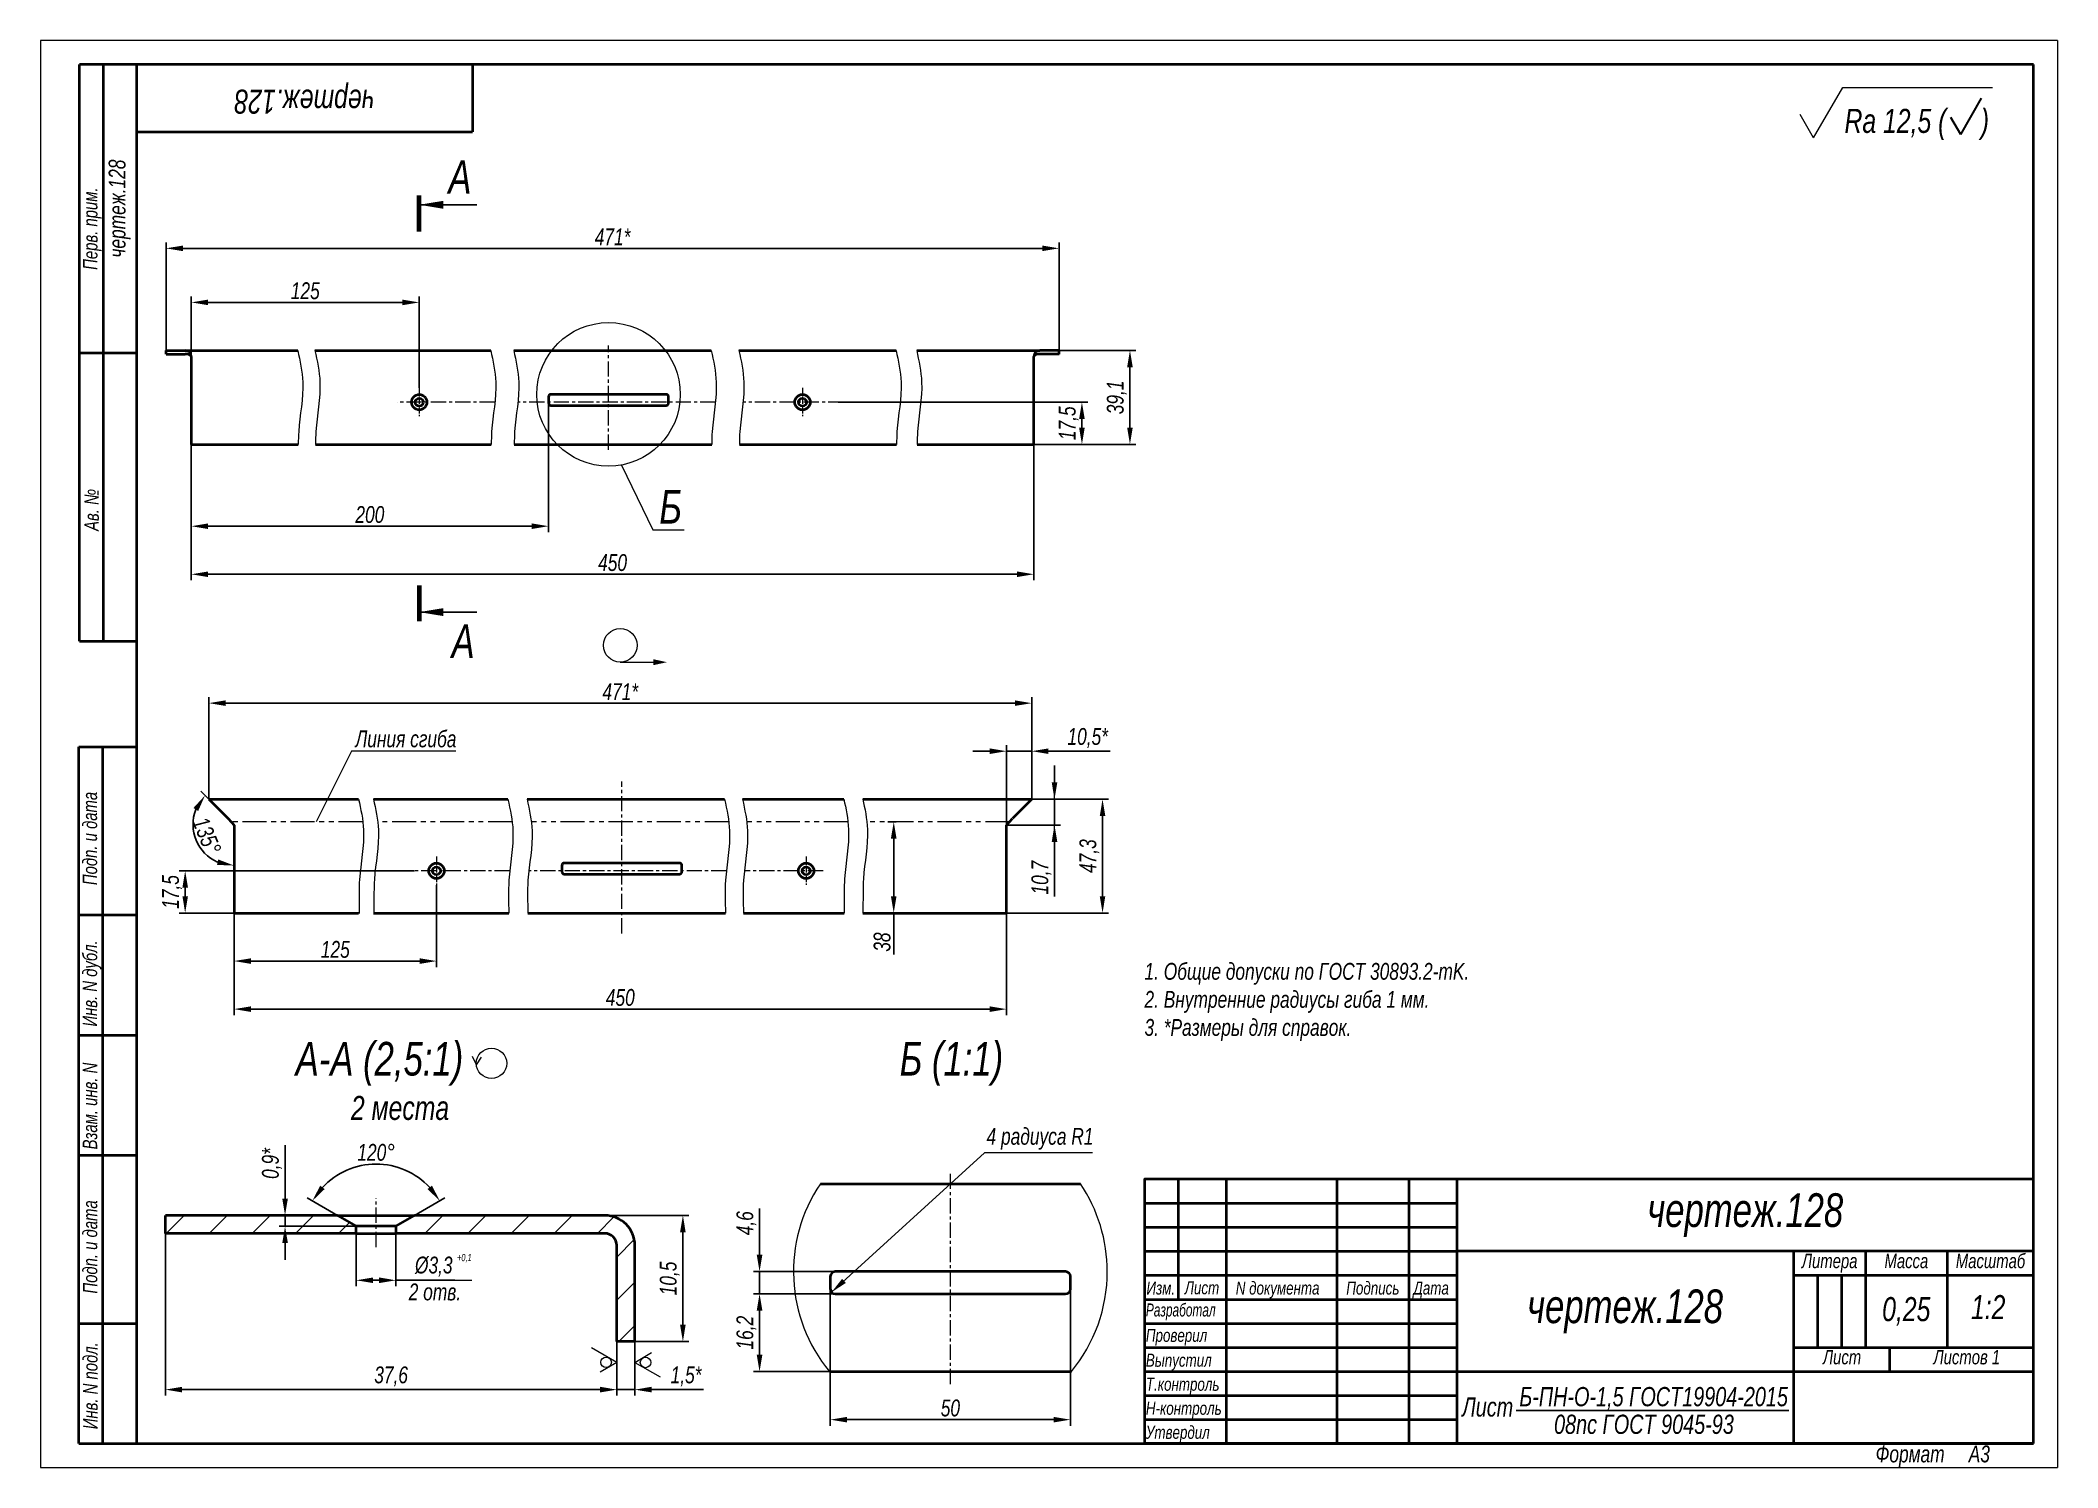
# Model space of a CAD drawing. Header units: millimetres. Extents: x 8428 to 17165, y -24193 to -22478.
# Drawn here: x 8427.6 to 8847.6, y -22774.9 to -22477.9 of the extents above; entities outside this region: 1.
import ezdxf

# ---------------------------------------------------------------- set-up
doc = ezdxf.new("R2010")
doc.units = ezdxf.units.MM
doc.linetypes.add('LT_04', pattern=[20, 10, -2, 2, -2, 2, -2])
doc.linetypes.add('LT_08', pattern=[10.16, 6.35, -1.27, 1.27, -1.27])
for name, color, linetype, lineweight in [('Layer_01', 3, 'Continuous', 13), ('Layer_02', 5, 'LT_04', 13), ('Layer_05', 7, 'Continuous', 40), ('Layer_08', 1, 'Continuous', 15), ('Layer_09', 6, 'Continuous', 15), ('Layer_13', 1, 'Continuous', 13), ('Layer_15', 7, 'Continuous', 40), ('Layer_18', 7, 'Continuous', 18), ('Layer_20', 8, 'Continuous', 20)]:
    doc.layers.add(name, color=color, linetype=linetype, lineweight=lineweight)
doc.styles.add('Style_01', font='ARIALNI.TTF', dxfattribs={"width": 0.9, "height": 3.5})
doc.dimstyles.new('DimStyle_05', dxfattribs={"dimtxt": 3.5, "dimasz": 3.5, "dimexe": 1.25, "dimexo": 0, "dimtad": 1, "dimlfac": 2, "dimtxsty": 'Style_01', "dimcen": 0, "dimazin": 3, "dimtfac": 1, "dimtmove": 0, "dimatfit": 3})

msp = doc.modelspace()

# ---------------------------------------------------------------- texts
at = {"layer": 'Layer_01', "style": 'Style_01', "width": 0.9}
for s, height, p in [('Rа 12,5 (     )', 5, (8803.1934, -22497.146)), ('А', 7, (8512.5061, -22509.824)), ('А', 7, (8513.1674, -22606.4322)), ('1:2', 5, (8829.5204, -22743.9928))]:
    msp.add_text(s, height=height, dxfattribs=at).set_placement(p)
at = {"layer": 'Layer_01', "attachment_point": 5, "style": 'Style_01'}
for insert, char_height, width, rotation in [((8482.5641, -22489.8924), 5, 70, 180), ((8444.0641, -22512.8924), 3.5, 60, 90)]:
    msp.add_mtext('чертеж.128', dxfattribs=dict(at, insert=insert, char_height=char_height, width=width, rotation=rotation))
at = {"layer": 'Layer_01', "attachment_point": 1, "style": 'Style_01'}
for s, insert, char_height in [('Б', (8556.4357, -22571.448), 7), ('А-А (2,5:1)', (8480.7271, -22686.301), 7), ('Б (1:1)', (8606.4844, -22686.301), 7), ('2 места', (8492.235, -22697.5353), 5)]:
    msp.add_mtext(s, dxfattribs=dict(at, insert=insert, char_height=char_height))
at = {"layer": 'Layer_01', "style": 'Style_01'}
for s, insert, char_height, width, attachment_point in [('Линия сгиба', (8514.1902, -22625.045), 3.5, 97.569112, 9), ('чертеж.128', (8782.5241, -22722.3607), 7, 120.079998, 5), ('чертеж.128', (8757.5074, -22742.3741), 7, 70.046667, 5), ('0,25', (8816.0464, -22742.3741), 5, 17.011333, 5)]:
    msp.add_mtext(s, dxfattribs=dict(at, insert=insert, char_height=char_height, width=width, attachment_point=attachment_point))
at = {"layer": 'Layer_01', "insert": (8657.4408, -22686.095), "char_height": 3.5, "attachment_point": 7, "style": 'Style_01'}
msp.add_mtext_dynamic_manual_height_columns('1. Общие допуски по ГОСТ 30893.2-mK.\\P2. Внутренние радиусы гиба 1 мм.\\P3. *Размеры для справок.', width=195.138224, gutter_width=17.5, heights=[-16.3174], dxfattribs=at)
at = {"layer": 'Layer_01', "linetype": 'Continuous', "char_height": 4, "width": 70.046667, "attachment_point": 5, "style": 'Style_01'}
for s, insert in [('Б-ПН-О-1,5 ГОСТ19904-2015', (8763.451, -22760.4928)), ('Лист', (8728.8994, -22762.2928)), ('08пс ГОСТ 9045-93', (8761.43, -22765.901))]:
    msp.add_mtext(s, dxfattribs=dict(at, insert=insert))
at = {"layer": 'Layer_08', "ltscale": 0.5, "char_height": 3.5, "attachment_point": 5, "style": 'Style_01'}
for s, insert in [('4 радиуса R1', (8635.6929, -22706.48)), ('2 отв.', (8509.7178, -22738.3491))]:
    msp.add_mtext(s, dxfattribs=dict(at, insert=insert))
at = {"layer": 'Layer_13', "style": 'Style_01', "width": 0.9}
msp.add_text('+0,1', height=1.5, dxfattribs=at).set_placement((8514.3158, -22731.9249))

# ---------------------------------------------------------------- blocks, each defined once
blk = doc.blocks.new('Block_146')
at = {"layer": 'Layer_05', "linetype": 'Continuous', "lineweight": 15}
for p, q in [((0, 297.18), (0, 0.18)), ((420, 297.18), (0, 297.18)), ((420, 297.18), (420, 0.18)), ((0, 0.18), (420, 0.18))]:
    blk.add_line(p, q, dxfattribs=at)
at = {"layer": 'Layer_05', "linetype": 'Continuous'}
for p, q in [((415, 292.18), (8.12, 292.18)), ((8.12, 172.18), (8.12, 292.18)), ((13.12, 172.18), (13.12, 292.18)), ((20, 292.18), (20, 5.18)), ((90, 292.18), (90, 278.18)), ((415, 5.18), (415, 292.18)), ((20, 278.18), (90, 278.18)), ((8.12, 232.18), (20, 232.18)), ((8.12, 172.18), (20, 172.18)), ((8, 5.18), (8, 150.18)), ((8, 150.18), (20, 150.18)), ((13, 5.18), (13, 150.18)), ((8, 115.18), (20, 115.18)), ((8, 90.18), (20, 90.18)), ((8, 65.18), (20, 65.18)), ((229.88, 55.22), (294.92, 55.22)), ((229.88, 50.21), (294.92, 50.21)), ((229.88, 45.21), (294.92, 45.21)), ((369.97, 40.21), (369.97, 25.2)), ((374.97, 40.21), (374.97, 25.2)), ((8, 30.18), (20, 30.18)), ((229.88, 30.2), (294.92, 30.2)), ((229.88, 25.2), (294.92, 25.2)), ((229.88, 20.19), (294.92, 20.19)), ((229.88, 15.19), (294.92, 15.19)), ((229.88, 10.19), (294.92, 10.19)), ((8, 5.18), (20, 5.18)), ((20, 5.18), (415, 5.18)), ((415, 5.18), (230, 5.18))]:
    blk.add_line(p, q, dxfattribs=at)
for points in [[(415, 60.22), (229.88, 60.22), (229.88, 5.18)], [(236.88, 60.22), (236.88, 35.2)], [(246.89, 60.22), (246.89, 5.18)], [(269.9, 60.22), (269.9, 5.18)], [(284.91, 60.22), (284.91, 5.18)], [(294.92, 60.22), (294.92, 5.18)], [(415, 45.21), (294.92, 45.21)], [(415, 45.21), (294.92, 45.21)], [(364.97, 45.21), (364.97, 5.18)], [(379.98, 45.21), (379.98, 25.2)], [(396.99, 45.21), (396.99, 25.2)], [(396.99, 45.21), (396.99, 25.2)], [(229.88, 40.21), (294.92, 40.21)], [(364.97, 40.21), (415, 40.21)], [(229.88, 35.2), (294.92, 35.2)], [(364.97, 25.2), (415, 25.2)], [(384.98, 25.2), (384.98, 20.19)], [(294.92, 20.19), (415, 20.19)]]:
    blk.add_lwpolyline(points, dxfattribs=at)
at = {"layer": 'Layer_05', "linetype": 'Continuous', "style": 'Style_01', "width": 0.9}
for s, p in [('Перв. прим.', (11.89, 249.43)), ('Ав. №', (12.16, 195.1)), ('Подп. и дата', (11.81, 121.4)), ('Инв. N дубл.', (11.82, 91.97)), ('Взам. инв. N', (11.83, 66.4)), ('Подп. и дата', (11.85, 36.4)), ('Инв. N подл.', (11.9, 8.18))]:
    blk.add_text(s, height=3, rotation=90, dxfattribs=at).set_placement(p)
at = {"layer": 'Layer_05', "linetype": 'Continuous', "style": 'Style_01'}
for s, height, width, p in [('Литера', 3, 0.9, (366.74, 41.69)), ('Масса', 3, 0.9, (383.95, 41.69)), ('Масштаб', 3, 0.9, (398.8, 41.69)), ('Изм.', 2.7, 0.9, (230.29, 36.2)), ('Лист', 2.7, 0.9, (238.27, 36.25)), ('N документа', 2.7, 0.9, (248.89, 36.2)), ('Подпись', 2.7, 0.9, (271.9, 36.2)), ('Дата', 2.7, 0.9, (285.88, 36.2)), ('Разработал', 2.7, 0.8, (230.17, 31.64)), ('Проверил', 2.7, 0.9, (230.17, 26.36)), ('Выпустил', 2.7, 0.9, (230.17, 21.19)), ('Лист ', 3, 0.9, (371.13, 21.68)), ('Листов 1', 3, 0.9, (394.15, 21.68)), ('Т.контроль', 2.7, 0.9, (230.17, 16.19)), ('Н-контроль', 2.7, 0.9, (230.17, 11.19)), ('Утвердил', 2.7, 0.9, (230.17, 6.18))]:
    blk.add_text(s, height=height, dxfattribs=dict(at, width=width)).set_placement(p)
at = {"layer": 'Layer_05', "linetype": 'Continuous', "insert": (382.1, 4.78), "char_height": 3.5, "width": 32.9515, "attachment_point": 1, "style": 'Style_01'}
blk.add_mtext('Формат     А3', dxfattribs=at)
blk = doc.blocks.new('*D896')
at = {"layer": 'Defpoints', "color": 0, "ltscale": 0.5, "transparency": 16777216}
for p in [(8540.4, -22722.41), (8561.34, -22722.41), (8551.34, -22748.66)]:
    blk.add_point(p, dxfattribs=at)
at = {"layer": 'Layer_08', "color": 0, "lineweight": -2, "ltscale": 0.5, "transparency": 16777216}
for p, q in [((8540.4, -22722.41), (8562.59, -22722.41)), ((8561.34, -22745.16), (8561.34, -22725.91)), ((8551.34, -22748.66), (8562.59, -22748.66))]:
    blk.add_line(p, q, dxfattribs=at)
at = {"layer": 'Layer_08', "color": 0, "ltscale": 0.5, "transparency": 16777216}
for points in [[(8560.75, -22725.91), (8561.92, -22725.91), (8561.34, -22722.41)], [(8560.75, -22745.16), (8561.92, -22745.16), (8561.34, -22748.66)]]:
    blk.add_solid(points, dxfattribs=at)
at = {"layer": 'Layer_08', "color": 0, "ltscale": 0.5, "transparency": 16777216, "insert": (8558.6, -22735.53), "char_height": 3.5, "attachment_point": 5, "rotation": 90, "style": 'Style_01'}
blk.add_mtext('10,5', dxfattribs=at)
blk = doc.blocks.new('*D909')
at = {"layer": 'Defpoints', "color": 0, "ltscale": 0.5, "transparency": 16777216}
for p in [(8639.67, -22521.17), (8453.74, -22542.79), (8639.67, -22542.79)]:
    blk.add_point(p, dxfattribs=at)
at = {"layer": 'Layer_08', "color": 0, "lineweight": -2, "ltscale": 0.5, "transparency": 16777216}
for p, q in [((8453.74, -22542.79), (8453.74, -22519.92)), ((8639.67, -22542.79), (8639.67, -22519.92)), ((8457.24, -22521.17), (8636.17, -22521.17))]:
    blk.add_line(p, q, dxfattribs=at)
at = {"layer": 'Layer_08', "color": 0, "ltscale": 0.5, "transparency": 16777216}
for points in [[(8457.24, -22520.59), (8457.24, -22521.75), (8453.74, -22521.17)], [(8636.17, -22520.59), (8636.17, -22521.75), (8639.67, -22521.17)]]:
    blk.add_solid(points, dxfattribs=at)
at = {"layer": 'Layer_08', "color": 0, "ltscale": 0.5, "transparency": 16777216, "insert": (8546.7, -22518.79), "char_height": 3.5, "attachment_point": 5, "style": 'Style_01'}
blk.add_mtext('471*', dxfattribs=at)
blk = doc.blocks.new('*D910')
at = {"layer": 'Defpoints', "color": 0, "ltscale": 0.5, "transparency": 16777216}
for p in [(8506.45, -22532.42), (8458.99, -22550.08), (8506.45, -22550.23)]:
    blk.add_point(p, dxfattribs=at)
at = {"layer": 'Layer_08', "color": 0, "lineweight": -2, "ltscale": 0.5, "transparency": 16777216}
for p, q in [((8458.99, -22550.08), (8458.99, -22531.17)), ((8462.49, -22532.42), (8502.95, -22532.42)), ((8506.45, -22550.23), (8506.45, -22531.17))]:
    blk.add_line(p, q, dxfattribs=at)
at = {"layer": 'Layer_08', "color": 0, "ltscale": 0.5, "transparency": 16777216}
for points in [[(8462.49, -22531.84), (8462.49, -22533), (8458.99, -22532.42)], [(8502.95, -22531.84), (8502.95, -22533), (8506.45, -22532.42)]]:
    blk.add_solid(points, dxfattribs=at)
at = {"layer": 'Layer_08', "color": 0, "ltscale": 0.5, "transparency": 16777216, "insert": (8482.72, -22530.01), "char_height": 3.5, "attachment_point": 5, "style": 'Style_01'}
blk.add_mtext('125', dxfattribs=at)
blk = doc.blocks.new('*D911')
at = {"layer": 'Defpoints', "color": 0, "ltscale": 0.5, "transparency": 16777216}
for p in [(8533.36, -22552.71), (8458.99, -22556.57), (8533.36, -22578.99)]:
    blk.add_point(p, dxfattribs=at)
at = {"layer": 'Layer_08', "color": 0, "lineweight": -2, "ltscale": 0.5, "transparency": 16777216}
for p, q in [((8533.36, -22552.71), (8533.36, -22580.24)), ((8458.99, -22556.57), (8458.99, -22580.24)), ((8462.49, -22578.99), (8529.86, -22578.99))]:
    blk.add_line(p, q, dxfattribs=at)
at = {"layer": 'Layer_08', "color": 0, "ltscale": 0.5, "transparency": 16777216}
for points in [[(8462.49, -22578.41), (8462.49, -22579.57), (8458.99, -22578.99)], [(8529.86, -22578.41), (8529.86, -22579.57), (8533.36, -22578.99)]]:
    blk.add_solid(points, dxfattribs=at)
at = {"layer": 'Layer_08', "color": 0, "ltscale": 0.5, "transparency": 16777216, "insert": (8496.17, -22576.58), "char_height": 3.5, "attachment_point": 5, "style": 'Style_01'}
blk.add_mtext('200', dxfattribs=at)
blk = doc.blocks.new('*D912')
at = {"layer": 'Defpoints', "color": 0, "ltscale": 0.5, "transparency": 16777216}
for p in [(8596.32, -22738.71), (8577.3, -22754.91), (8595.36, -22754.91)]:
    blk.add_point(p, dxfattribs=at)
at = {"layer": 'Layer_08', "color": 0, "lineweight": -2, "ltscale": 0.5, "transparency": 16777216}
for p, q in [((8596.32, -22738.71), (8576.05, -22738.71)), ((8577.3, -22742.21), (8577.3, -22751.41)), ((8595.36, -22754.91), (8576.05, -22754.91))]:
    blk.add_line(p, q, dxfattribs=at)
at = {"layer": 'Layer_08', "color": 0, "ltscale": 0.5, "transparency": 16777216}
for points in [[(8576.72, -22742.21), (8577.89, -22742.21), (8577.3, -22738.71)], [(8576.72, -22751.41), (8577.89, -22751.41), (8577.3, -22754.91)]]:
    blk.add_solid(points, dxfattribs=at)
at = {"layer": 'Layer_08', "color": 0, "ltscale": 0.5, "transparency": 16777216, "insert": (8574.57, -22746.81), "char_height": 3.5, "attachment_point": 5, "rotation": 90, "style": 'Style_01'}
blk.add_mtext('16,2', dxfattribs=at)
blk = doc.blocks.new('*D913')
at = {"layer": 'Defpoints', "color": 0, "ltscale": 0.5, "transparency": 16777216}
for p in [(8634.42, -22556.57), (8458.99, -22561.96), (8634.42, -22588.99)]:
    blk.add_point(p, dxfattribs=at)
at = {"layer": 'Layer_08', "color": 0, "lineweight": -2, "ltscale": 0.5, "transparency": 16777216}
for p, q in [((8634.42, -22556.57), (8634.42, -22590.24)), ((8458.99, -22561.96), (8458.99, -22590.24)), ((8462.49, -22588.99), (8630.92, -22588.99))]:
    blk.add_line(p, q, dxfattribs=at)
at = {"layer": 'Layer_08', "color": 0, "ltscale": 0.5, "transparency": 16777216}
for points in [[(8462.49, -22588.41), (8462.49, -22589.57), (8458.99, -22588.99)], [(8630.92, -22588.41), (8630.92, -22589.57), (8634.42, -22588.99)]]:
    blk.add_solid(points, dxfattribs=at)
at = {"layer": 'Layer_08', "color": 0, "ltscale": 0.5, "transparency": 16777216, "insert": (8546.7, -22586.58), "char_height": 3.5, "attachment_point": 5, "style": 'Style_01'}
blk.add_mtext('450', dxfattribs=at)
blk = doc.blocks.new('*D914')
at = {"layer": 'Defpoints', "color": 0, "ltscale": 0.5, "transparency": 16777216}
for p in [(8632.6, -22542.41), (8629.17, -22561.96), (8654.42, -22561.96)]:
    blk.add_point(p, dxfattribs=at)
at = {"layer": 'Layer_08', "color": 0, "lineweight": -2, "ltscale": 0.5, "transparency": 16777216}
for p, q in [((8632.6, -22542.41), (8655.67, -22542.41)), ((8654.42, -22545.91), (8654.42, -22558.46)), ((8629.17, -22561.96), (8655.67, -22561.96))]:
    blk.add_line(p, q, dxfattribs=at)
at = {"layer": 'Layer_08', "color": 0, "ltscale": 0.5, "transparency": 16777216}
for points in [[(8653.83, -22545.91), (8655, -22545.91), (8654.42, -22542.41)], [(8653.83, -22558.46), (8655, -22558.46), (8654.42, -22561.96)]]:
    blk.add_solid(points, dxfattribs=at)
at = {"layer": 'Layer_08', "color": 0, "ltscale": 0.5, "transparency": 16777216, "insert": (8651.68, -22552.19), "char_height": 3.5, "attachment_point": 5, "rotation": 90, "style": 'Style_01'}
blk.add_mtext('39,1', dxfattribs=at)
blk = doc.blocks.new('*D915')
at = {"layer": 'Defpoints', "color": 0, "ltscale": 0.5, "transparency": 16777216}
for p in [(8593.66, -22553.19), (8627.49, -22561.96), (8644.42, -22561.96)]:
    blk.add_point(p, dxfattribs=at)
at = {"layer": 'Layer_08', "color": 0, "lineweight": -2, "ltscale": 0.5, "transparency": 16777216}
for p, q in [((8593.66, -22553.19), (8645.67, -22553.19)), ((8644.42, -22556.69), (8644.42, -22558.46)), ((8627.49, -22561.96), (8645.67, -22561.96))]:
    blk.add_line(p, q, dxfattribs=at)
at = {"layer": 'Layer_08', "color": 0, "ltscale": 0.5, "transparency": 16777216}
for points in [[(8643.83, -22556.69), (8645, -22556.69), (8644.42, -22553.19)], [(8643.83, -22558.46), (8645, -22558.46), (8644.42, -22561.96)]]:
    blk.add_solid(points, dxfattribs=at)
at = {"layer": 'Layer_08', "color": 0, "ltscale": 0.5, "transparency": 16777216, "insert": (8641.68, -22557.57), "char_height": 3.5, "attachment_point": 5, "rotation": 90, "style": 'Style_01'}
blk.add_mtext('17,5', dxfattribs=at)
blk = doc.blocks.new('*D916')
at = {"layer": 'Defpoints', "color": 0, "ltscale": 0.5, "transparency": 16777216}
for p in [(8633.96, -22615.81), (8462.65, -22635.81), (8633.96, -22635.81)]:
    blk.add_point(p, dxfattribs=at)
at = {"layer": 'Layer_08', "color": 0, "lineweight": -2, "ltscale": 0.5, "transparency": 16777216}
for p, q in [((8462.65, -22635.81), (8462.65, -22614.56)), ((8466.15, -22615.81), (8630.46, -22615.81)), ((8633.96, -22635.81), (8633.96, -22614.56))]:
    blk.add_line(p, q, dxfattribs=at)
at = {"layer": 'Layer_08', "color": 0, "ltscale": 0.5, "transparency": 16777216}
for points in [[(8466.15, -22615.23), (8466.15, -22616.39), (8462.65, -22615.81)], [(8630.46, -22615.23), (8630.46, -22616.39), (8633.96, -22615.81)]]:
    blk.add_solid(points, dxfattribs=at)
at = {"layer": 'Layer_08', "color": 0, "ltscale": 0.5, "transparency": 16777216, "insert": (8548.3, -22613.43), "char_height": 3.5, "attachment_point": 5, "style": 'Style_01'}
blk.add_mtext('471*', dxfattribs=at)
blk = doc.blocks.new('*D917')
at = {"layer": 'Defpoints', "color": 0, "ltscale": 0.5, "transparency": 16777216}
for p in [(8633.96, -22625.81), (8633.96, -22635.81), (8628.71, -22641.18)]:
    blk.add_point(p, dxfattribs=at)
at = {"layer": 'Layer_08', "color": 0, "lineweight": -2, "ltscale": 0.5, "transparency": 16777216}
for p, q in [((8628.71, -22641.18), (8628.71, -22624.56)), ((8633.96, -22635.81), (8633.96, -22624.56)), ((8625.21, -22625.81), (8621.71, -22625.81)), ((8628.71, -22625.81), (8633.96, -22625.81)), ((8637.46, -22625.81), (8650.28, -22625.81))]:
    blk.add_line(p, q, dxfattribs=at)
at = {"layer": 'Layer_08', "color": 0, "ltscale": 0.5, "transparency": 16777216}
for points in [[(8625.21, -22625.23), (8625.21, -22626.39), (8628.71, -22625.81)], [(8637.46, -22625.23), (8637.46, -22626.39), (8633.96, -22625.81)]]:
    blk.add_solid(points, dxfattribs=at)
at = {"layer": 'Layer_08', "color": 0, "ltscale": 0.5, "transparency": 16777216, "insert": (8645.62, -22623.07), "char_height": 3.5, "attachment_point": 5, "style": 'Style_01'}
blk.add_mtext('10,5*', dxfattribs=at)
blk = doc.blocks.new('*D918')
at = {"layer": 'Defpoints', "color": 0, "ltscale": 0.5, "transparency": 16777216}
for p in [(8620.74, -22635.81), (8628.71, -22641.18), (8638.71, -22641.18)]:
    blk.add_point(p, dxfattribs=at)
at = {"layer": 'Layer_08', "color": 0, "lineweight": -2, "ltscale": 0.5, "transparency": 16777216}
for p, q in [((8638.71, -22632.31), (8638.71, -22628.81)), ((8620.74, -22635.81), (8639.96, -22635.81)), ((8638.71, -22635.81), (8638.71, -22641.18)), ((8628.71, -22641.18), (8639.96, -22641.18)), ((8638.71, -22644.68), (8638.71, -22656.07))]:
    blk.add_line(p, q, dxfattribs=at)
at = {"layer": 'Layer_08', "color": 0, "ltscale": 0.5, "transparency": 16777216}
for points in [[(8638.13, -22632.31), (8639.29, -22632.31), (8638.71, -22635.81)], [(8638.13, -22644.68), (8639.29, -22644.68), (8638.71, -22641.18)]]:
    blk.add_solid(points, dxfattribs=at)
at = {"layer": 'Layer_08', "color": 0, "ltscale": 0.5, "transparency": 16777216, "insert": (8635.98, -22652.13), "char_height": 3.5, "attachment_point": 5, "rotation": 90, "style": 'Style_01'}
blk.add_mtext('10,7', dxfattribs=at)
blk = doc.blocks.new('*D919')
at = {"layer": 'Defpoints', "color": 0, "ltscale": 0.5, "transparency": 16777216}
for p in [(8633.96, -22635.81), (8618.27, -22659.48), (8648.71, -22659.48)]:
    blk.add_point(p, dxfattribs=at)
at = {"layer": 'Layer_08', "color": 0, "lineweight": -2, "ltscale": 0.5, "transparency": 16777216}
for p, q in [((8633.96, -22635.81), (8649.96, -22635.81)), ((8648.71, -22639.31), (8648.71, -22655.98)), ((8618.27, -22659.48), (8649.96, -22659.48))]:
    blk.add_line(p, q, dxfattribs=at)
at = {"layer": 'Layer_08', "color": 0, "ltscale": 0.5, "transparency": 16777216}
for points in [[(8648.13, -22639.31), (8649.29, -22639.31), (8648.71, -22635.81)], [(8648.13, -22655.98), (8649.29, -22655.98), (8648.71, -22659.48)]]:
    blk.add_solid(points, dxfattribs=at)
at = {"layer": 'Layer_08', "color": 0, "ltscale": 0.5, "transparency": 16777216, "insert": (8645.98, -22647.65), "char_height": 3.5, "attachment_point": 5, "rotation": 90, "style": 'Style_01'}
blk.add_mtext('47,3', dxfattribs=at)
blk = doc.blocks.new('*D920')
at = {"layer": 'Defpoints', "color": 0, "ltscale": 0.5, "transparency": 16777216}
for p in [(8505.43, -22650.71), (8457.72, -22659.48), (8468.84, -22659.48)]:
    blk.add_point(p, dxfattribs=at)
at = {"layer": 'Layer_08', "color": 0, "lineweight": -2, "ltscale": 0.5, "transparency": 16777216}
for p, q in [((8505.43, -22650.71), (8456.47, -22650.71)), ((8457.72, -22654.21), (8457.72, -22655.98)), ((8468.84, -22659.48), (8456.47, -22659.48))]:
    blk.add_line(p, q, dxfattribs=at)
at = {"layer": 'Layer_08', "color": 0, "ltscale": 0.5, "transparency": 16777216}
for points in [[(8457.14, -22654.21), (8458.3, -22654.21), (8457.72, -22650.71)], [(8457.14, -22655.98), (8458.3, -22655.98), (8457.72, -22659.48)]]:
    blk.add_solid(points, dxfattribs=at)
at = {"layer": 'Layer_08', "color": 0, "ltscale": 0.5, "transparency": 16777216, "insert": (8454.98, -22655.1), "char_height": 3.5, "attachment_point": 5, "rotation": 90, "style": 'Style_01'}
blk.add_mtext('17,5', dxfattribs=at)
blk = doc.blocks.new('*D921')
at = {"layer": 'Defpoints', "color": 0, "ltscale": 0.5, "transparency": 16777216}
for p in [(8462.65, -22635.81), (8459.34, -22641.06), (8466.65, -22639.81), (8467.9, -22641.18), (8467.9, -22659.48)]:
    blk.add_point(p, dxfattribs=at)
at = {"layer": 'Layer_08', "color": 0, "lineweight": -2, "ltscale": 0.5, "transparency": 16777216}
blk.add_line((8462.65, -22635.81), (8460.96, -22634.13), dxfattribs=at)
blk.add_arc((8467.9, -22641.06), 8.55, 158.6145, 246.3855, dxfattribs=at)
at = {"layer": 'Layer_08', "color": 0, "ltscale": 0.5, "transparency": 16777216}
for points in [[(8459.44, -22637.62), (8460.42, -22638.26), (8461.85, -22635.01)], [(8464.59, -22648.33), (8464.35, -22649.47), (8467.9, -22649.61)]]:
    blk.add_solid(points, dxfattribs=at)
at = {"layer": 'Layer_08', "color": 0, "ltscale": 0.5, "transparency": 16777216, "insert": (8462.22, -22643.41), "char_height": 3.5, "attachment_point": 5, "rotation": 292.5, "style": 'Style_01'}
blk.add_mtext('135°', dxfattribs=at)
blk = doc.blocks.new('*D922')
at = {"layer": 'Defpoints', "color": 0, "ltscale": 0.5, "transparency": 16777216}
for p in [(8605.72, -22640.5), (8605.24, -22659.48), (8605.72, -22659.48)]:
    blk.add_point(p, dxfattribs=at)
at = {"layer": 'Layer_08', "color": 0, "lineweight": -2, "ltscale": 0.5, "transparency": 16777216}
for p, q in [((8605.72, -22640.5), (8603.99, -22640.5)), ((8605.24, -22644), (8605.24, -22655.98)), ((8605.72, -22659.48), (8603.99, -22659.48)), ((8605.24, -22659.48), (8605.24, -22668.08))]:
    blk.add_line(p, q, dxfattribs=at)
at = {"layer": 'Layer_08', "color": 0, "ltscale": 0.5, "transparency": 16777216}
for points in [[(8604.65, -22644), (8605.82, -22644), (8605.24, -22640.5)], [(8604.65, -22655.98), (8605.82, -22655.98), (8605.24, -22659.48)]]:
    blk.add_solid(points, dxfattribs=at)
at = {"layer": 'Layer_08', "color": 0, "ltscale": 0.5, "transparency": 16777216, "insert": (8602.83, -22665.53), "char_height": 3.5, "attachment_point": 5, "rotation": 90, "style": 'Style_01'}
blk.add_mtext('38', dxfattribs=at)
blk = doc.blocks.new('*D923')
at = {"layer": 'Defpoints', "color": 0, "ltscale": 0.5, "transparency": 16777216}
for p in [(8510.04, -22653.67), (8467.9, -22659.48), (8510.04, -22669.48)]:
    blk.add_point(p, dxfattribs=at)
at = {"layer": 'Layer_08', "color": 0, "lineweight": -2, "ltscale": 0.5, "transparency": 16777216}
for p, q in [((8510.04, -22653.67), (8510.04, -22670.73)), ((8467.9, -22659.48), (8467.9, -22670.73)), ((8471.4, -22669.48), (8506.54, -22669.48))]:
    blk.add_line(p, q, dxfattribs=at)
at = {"layer": 'Layer_08', "color": 0, "ltscale": 0.5, "transparency": 16777216}
for points in [[(8471.4, -22668.9), (8471.4, -22670.07), (8467.9, -22669.48)], [(8506.54, -22668.9), (8506.54, -22670.07), (8510.04, -22669.48)]]:
    blk.add_solid(points, dxfattribs=at)
at = {"layer": 'Layer_08', "color": 0, "ltscale": 0.5, "transparency": 16777216, "insert": (8488.97, -22667.07), "char_height": 3.5, "attachment_point": 5, "style": 'Style_01'}
blk.add_mtext('125', dxfattribs=at)
blk = doc.blocks.new('*D924')
at = {"layer": 'Defpoints', "color": 0, "ltscale": 0.5, "transparency": 16777216}
for p in [(8467.9, -22659.48), (8628.71, -22659.48), (8628.71, -22679.48)]:
    blk.add_point(p, dxfattribs=at)
at = {"layer": 'Layer_08', "color": 0, "lineweight": -2, "ltscale": 0.5, "transparency": 16777216}
for p, q in [((8467.9, -22659.48), (8467.9, -22680.73)), ((8628.71, -22659.48), (8628.71, -22680.73)), ((8471.4, -22679.48), (8625.21, -22679.48))]:
    blk.add_line(p, q, dxfattribs=at)
at = {"layer": 'Layer_08', "color": 0, "ltscale": 0.5, "transparency": 16777216}
for points in [[(8471.4, -22678.9), (8471.4, -22680.07), (8467.9, -22679.48)], [(8625.21, -22678.9), (8625.21, -22680.07), (8628.71, -22679.48)]]:
    blk.add_solid(points, dxfattribs=at)
at = {"layer": 'Layer_08', "color": 0, "ltscale": 0.5, "transparency": 16777216, "insert": (8548.3, -22677.07), "char_height": 3.5, "attachment_point": 5, "style": 'Style_01'}
blk.add_mtext('450', dxfattribs=at)
blk = doc.blocks.new('*D925')
at = {"layer": 'Defpoints', "color": 0, "ltscale": 0.5, "transparency": 16777216}
for p in [(8547.59, -22748.66), (8551.34, -22748.66), (8551.34, -22758.66)]:
    blk.add_point(p, dxfattribs=at)
at = {"layer": 'Layer_08', "color": 0, "lineweight": -2, "ltscale": 0.5, "transparency": 16777216}
for p, q in [((8547.59, -22748.66), (8547.59, -22759.91)), ((8551.34, -22748.66), (8551.34, -22759.91)), ((8544.09, -22758.66), (8540.59, -22758.66)), ((8547.59, -22758.66), (8551.34, -22758.66)), ((8554.84, -22758.66), (8565.65, -22758.66))]:
    blk.add_line(p, q, dxfattribs=at)
at = {"layer": 'Layer_08', "color": 0, "ltscale": 0.5, "transparency": 16777216}
for points in [[(8544.09, -22758.07), (8544.09, -22759.24), (8547.59, -22758.66)], [(8554.84, -22758.07), (8554.84, -22759.24), (8551.34, -22758.66)]]:
    blk.add_solid(points, dxfattribs=at)
at = {"layer": 'Layer_08', "color": 0, "ltscale": 0.5, "transparency": 16777216, "insert": (8561.99, -22755.92), "char_height": 3.5, "attachment_point": 5, "style": 'Style_01'}
blk.add_mtext('1,5*', dxfattribs=at)
blk = doc.blocks.new('*D926')
at = {"layer": 'Defpoints', "color": 0, "ltscale": 0.5, "transparency": 16777216}
for p in [(8453.59, -22726.16), (8547.59, -22748.66), (8453.59, -22758.66)]:
    blk.add_point(p, dxfattribs=at)
at = {"layer": 'Layer_08', "color": 0, "lineweight": -2, "ltscale": 0.5, "transparency": 16777216}
for p, q in [((8453.59, -22726.16), (8453.59, -22759.91)), ((8547.59, -22748.66), (8547.59, -22759.91)), ((8544.09, -22758.66), (8457.09, -22758.66))]:
    blk.add_line(p, q, dxfattribs=at)
at = {"layer": 'Layer_08', "color": 0, "ltscale": 0.5, "transparency": 16777216}
for points in [[(8457.09, -22758.07), (8457.09, -22759.24), (8453.59, -22758.66)], [(8544.09, -22758.07), (8544.09, -22759.24), (8547.59, -22758.66)]]:
    blk.add_solid(points, dxfattribs=at)
at = {"layer": 'Layer_08', "color": 0, "ltscale": 0.5, "transparency": 16777216, "insert": (8500.59, -22755.92), "char_height": 3.5, "attachment_point": 5, "style": 'Style_01'}
blk.add_mtext('37,6', dxfattribs=at)
blk = doc.blocks.new('*D927')
at = {"layer": 'Defpoints', "color": 0, "ltscale": 0.5, "transparency": 16777216}
for p in [(8478.51, -22724.66), (8493.34, -22724.66), (8493.38, -22722.41)]:
    blk.add_point(p, dxfattribs=at)
at = {"layer": 'Layer_08', "color": 0, "lineweight": -2, "ltscale": 0.5, "transparency": 16777216}
for p, q in [((8478.51, -22718.91), (8478.51, -22707.82)), ((8493.38, -22722.41), (8477.26, -22722.41)), ((8493.34, -22724.66), (8477.26, -22724.66)), ((8478.51, -22724.66), (8478.51, -22722.41)), ((8478.51, -22728.16), (8478.51, -22731.66))]:
    blk.add_line(p, q, dxfattribs=at)
at = {"layer": 'Layer_08', "color": 0, "ltscale": 0.5, "transparency": 16777216}
for points in [[(8477.93, -22718.91), (8479.1, -22718.91), (8478.51, -22722.41)], [(8477.93, -22728.16), (8479.1, -22728.16), (8478.51, -22724.66)]]:
    blk.add_solid(points, dxfattribs=at)
at = {"layer": 'Layer_08', "color": 0, "ltscale": 0.5, "transparency": 16777216, "insert": (8475.78, -22711.61), "char_height": 3.5, "attachment_point": 5, "rotation": 90, "style": 'Style_01'}
blk.add_mtext('0,9*', dxfattribs=at)
blk = doc.blocks.new('*D928')
at = {"layer": 'Defpoints', "color": 0, "ltscale": 0.5, "transparency": 16777216}
for p in [(8493.34, -22726.16), (8501.59, -22726.16), (8501.59, -22735.91)]:
    blk.add_point(p, dxfattribs=at)
at = {"layer": 'Layer_08', "color": 0, "lineweight": -2, "ltscale": 0.5, "transparency": 16777216}
for p, q in [((8493.34, -22726.16), (8493.34, -22737.16)), ((8501.59, -22726.16), (8501.59, -22737.16)), ((8496.84, -22735.91), (8498.09, -22735.91)), ((8501.59, -22735.91), (8513.86, -22735.91))]:
    blk.add_line(p, q, dxfattribs=at)
at = {"layer": 'Layer_08', "color": 0, "ltscale": 0.5, "transparency": 16777216}
for points in [[(8496.84, -22735.32), (8496.84, -22736.49), (8493.34, -22735.91)], [(8498.09, -22735.32), (8498.09, -22736.49), (8501.59, -22735.91)]]:
    blk.add_solid(points, dxfattribs=at)
at = {"layer": 'Layer_08', "color": 0, "ltscale": 0.5, "transparency": 16777216, "insert": (8509.47, -22733.06), "char_height": 3.5, "attachment_point": 5, "style": 'Style_01'}
blk.add_mtext('%%C3,3', dxfattribs=at)
blk = doc.blocks.new('*D929')
at = {"layer": 'Defpoints', "color": 0, "ltscale": 0.5, "transparency": 16777216}
for p in [(8502.7, -22712.65), (8489.44, -22722.41), (8493.34, -22724.66), (8501.59, -22724.66), (8505.49, -22722.41)]:
    blk.add_point(p, dxfattribs=at)
at = {"layer": 'Layer_08', "color": 0, "lineweight": -2, "ltscale": 0.5, "transparency": 16777216}
for p, q in [((8489.44, -22722.41), (8483.12, -22718.76)), ((8505.49, -22722.41), (8511.81, -22718.76))]:
    blk.add_line(p, q, dxfattribs=at)
blk.add_arc((8497.46, -22727.04), 15.31, 43.1247, 136.8753, dxfattribs=at)
at = {"layer": 'Layer_08', "color": 0, "ltscale": 0.5, "transparency": 16777216}
for points in [[(8486.76, -22716.92), (8485.82, -22716.22), (8484.2, -22719.38)], [(8509.11, -22716.22), (8508.17, -22716.92), (8510.72, -22719.38)]]:
    blk.add_solid(points, dxfattribs=at)
at = {"layer": 'Layer_08', "color": 0, "ltscale": 0.5, "transparency": 16777216, "insert": (8497.46, -22709.31), "char_height": 3.5, "attachment_point": 5, "style": 'Style_01'}
blk.add_mtext('120°', dxfattribs=at)
blk = doc.blocks.new('*D930')
at = {"layer": 'Defpoints', "color": 0, "ltscale": 0.5, "transparency": 16777216}
for p in [(8577.3, -22734.11), (8598.3, -22734.11), (8598.3, -22738.71)]:
    blk.add_point(p, dxfattribs=at)
at = {"layer": 'Layer_08', "color": 0, "lineweight": -2, "ltscale": 0.5, "transparency": 16777216}
for p, q in [((8577.3, -22730.61), (8577.3, -22720.96)), ((8598.3, -22734.11), (8576.05, -22734.11)), ((8577.3, -22738.71), (8577.3, -22734.11)), ((8598.3, -22738.71), (8576.05, -22738.71)), ((8577.3, -22742.21), (8577.3, -22745.71))]:
    blk.add_line(p, q, dxfattribs=at)
at = {"layer": 'Layer_08', "color": 0, "ltscale": 0.5, "transparency": 16777216}
for points in [[(8576.72, -22730.61), (8577.89, -22730.61), (8577.3, -22734.11)], [(8576.72, -22742.21), (8577.89, -22742.21), (8577.3, -22738.71)]]:
    blk.add_solid(points, dxfattribs=at)
at = {"layer": 'Layer_08', "color": 0, "ltscale": 0.5, "transparency": 16777216, "insert": (8574.57, -22724.04), "char_height": 3.5, "attachment_point": 5, "rotation": 90, "style": 'Style_01'}
blk.add_mtext('4,6', dxfattribs=at)
blk = doc.blocks.new('*D931')
at = {"layer": 'Defpoints', "color": 0, "ltscale": 0.5, "transparency": 16777216}
for p in [(8592.03, -22736.41), (8642.03, -22736.41), (8642.03, -22764.91)]:
    blk.add_point(p, dxfattribs=at)
at = {"layer": 'Layer_08', "color": 0, "lineweight": -2, "ltscale": 0.5, "transparency": 16777216}
for p, q in [((8592.03, -22736.41), (8592.03, -22766.16)), ((8642.03, -22736.41), (8642.03, -22766.16)), ((8595.53, -22764.91), (8638.53, -22764.91))]:
    blk.add_line(p, q, dxfattribs=at)
at = {"layer": 'Layer_08', "color": 0, "ltscale": 0.5, "transparency": 16777216}
for points in [[(8595.53, -22764.33), (8595.53, -22765.49), (8592.03, -22764.91)], [(8638.53, -22764.33), (8638.53, -22765.49), (8642.03, -22764.91)]]:
    blk.add_solid(points, dxfattribs=at)
at = {"layer": 'Layer_08', "color": 0, "ltscale": 0.5, "transparency": 16777216, "insert": (8617.03, -22762.5), "char_height": 3.5, "attachment_point": 5, "style": 'Style_01'}
blk.add_mtext('50', dxfattribs=at)

# ---------------------------------------------------------------- dimensions: what is measured, and where the dimension line sits
at = {"layer": 'Layer_08', "ltscale": 0.5}
for base, p1, p2, text, picture, middle in [((8639.6673, -22521.1693), (8453.7364, -22542.7874), (8639.6673, -22542.7874), '471*', '*D909', (8546.7018, -22521.1693)), ((8501.5883, -22735.9054), (8493.3383, -22726.1554), (8501.5883, -22726.1554), '%%C3,3', '*D928', (8509.4746, -22735.9054))]:
    dim = msp.add_linear_dim(base=base, p1=p1, p2=p2, text=text, dimstyle='DimStyle_05', dxfattribs=at)
    dim.commit()
    dim.dimension.update_dxf_attribs({"geometry": picture, "text_midpoint": middle, "dimtype": 160})
for base, p1, p2, text, picture, middle in [((8506.4456, -22532.4193), (8458.9864, -22550.0837), (8506.4456, -22550.2256), '125', '*D910', (8482.716, -22530.0073)), ((8533.3599, -22578.9908), (8458.9864, -22556.5657), (8533.3599, -22552.7124), '200', '*D911', (8496.1732, -22576.5788)), ((8634.4173, -22588.9908), (8458.9864, -22561.9624), (8634.4173, -22556.5657), '450', '*D913', (8546.7018, -22586.5788)), ((8633.9614, -22615.8099), (8462.6454, -22635.8099), (8633.9614, -22635.8099), '471*', '*D916', (8548.3034, -22613.4277)), ((8633.9614, -22625.8099), (8628.7114, -22641.1843), (8633.9614, -22635.8099), '<>*', '*D917', (8645.6195, -22623.0743)), ((8510.035, -22669.4843), (8467.8954, -22659.4843), (8510.035, -22653.6711), '125', '*D923', (8488.9652, -22667.0723)), ((8628.7114, -22679.4843), (8467.8954, -22659.4843), (8628.7114, -22659.4843), '450', '*D924', (8548.3034, -22677.0723)), ((8453.5883, -22758.6554), (8547.5883, -22748.6554), (8453.5883, -22726.1554), '37,6', '*D926', (8500.5883, -22755.9199)), ((8642.034, -22764.9101), (8592.034, -22736.4101), (8642.034, -22736.4101), '50', '*D931', (8617.034, -22762.4981)), ((8551.3383, -22758.6554), (8547.5883, -22748.6554), (8551.3383, -22748.6554), '1,5*', '*D925', (8561.9929, -22755.9199))]:
    dim = msp.add_linear_dim(base=base, p1=p1, p2=p2, text=text, dimstyle='DimStyle_05', dxfattribs=at)
    dim.commit()
    dim.dimension.update_dxf_attribs({"geometry": picture, "text_midpoint": middle})
dim = msp.add_linear_dim(base=(8654.4173, -22561.9624), p1=(8632.5997, -22542.4124), p2=(8629.1718, -22561.9624), angle=90, dimstyle='DimStyle_05', dxfattribs=at)
dim.commit()
dim.dimension.update_dxf_attribs({"geometry": '*D914', "text_midpoint": (8651.6818, -22552.1874)})
for base, p1, p2, text, picture, middle in [((8644.4173, -22561.9624), (8593.6629, -22553.1874), (8627.486, -22561.9624), '17,5', '*D915', (8641.6818, -22557.5749)), ((8648.7114, -22659.4843), (8633.9614, -22635.8099), (8618.2665, -22659.4843), '47,3', '*D919', (8645.9759, -22647.6471)), ((8577.3045, -22734.1101), (8598.3049, -22738.7101), (8598.3049, -22734.1101), '4,6', '*D930', (8574.569, -22724.0367)), ((8561.3383, -22722.4054), (8551.3383, -22748.6554), (8540.4023, -22722.4054), '10,5', '*D896', (8558.6028, -22735.5304))]:
    dim = msp.add_linear_dim(base=base, p1=p1, p2=p2, angle=90, text=text, dimstyle='DimStyle_05', dxfattribs=at)
    dim.commit()
    dim.dimension.update_dxf_attribs({"geometry": picture, "text_midpoint": middle})
for base, p1, p2, text, picture, middle in [((8638.7114, -22641.1843), (8620.7445, -22635.8099), (8628.7114, -22641.1843), '10,7', '*D918', (8638.7114, -22652.1258)), ((8605.2372, -22659.4843), (8605.7163, -22640.4971), (8605.7163, -22659.4843), '38', '*D922', (8605.2372, -22665.5313)), ((8457.7192, -22659.4843), (8505.4279, -22650.7093), (8468.8387, -22659.4843), '17,5', '*D920', (8457.7192, -22655.0968)), ((8478.513, -22724.6554), (8493.3825, -22722.4054), (8493.3383, -22724.6554), '0,9*', '*D927', (8478.513, -22711.611)), ((8577.3045, -22754.9101), (8596.3224, -22738.7101), (8595.3648, -22754.9101), '16,2', '*D912', (8577.3045, -22746.8101))]:
    dim = msp.add_linear_dim(base=base, p1=p1, p2=p2, angle=90, text=text, dimstyle='DimStyle_05', dxfattribs=at)
    dim.commit()
    dim.dimension.update_dxf_attribs({"geometry": picture, "text_midpoint": middle, "dimtype": 160})
for base, line1, line2, picture, middle in [((8459.343, -22641.0599), ((8467.8954, -22641.1843), (8467.8954, -22659.4843)), ((8462.6454, -22635.8099), (8466.6454, -22639.8099)), '*D921', (8462.2224, -22643.4097)), ((8502.7005, -22712.6477), ((8501.5883, -22724.6554), (8505.4854, -22722.4054)), ((8489.4411, -22722.4054), (8493.3383, -22724.6554)), '*D929', (8497.4633, -22709.3122))]:
    dim = msp.add_angular_dim_2l(base=base, line1=line1, line2=line2, dimstyle='DimStyle_05', dxfattribs=at)
    dim.commit()
    dim.dimension.update_dxf_attribs({"geometry": picture, "text_midpoint": middle})

# ---------------------------------------------------------------- hatches: boundary and pattern name
at = {"layer": 'Layer_18', "ltscale": 0.5}
h = msp.add_hatch(dxfattribs=at)
h.set_pattern_fill('ANSI31', color=256, scale=2)
h.set_pattern_definition([(45, (0, -18.402), (-4.490128, 4.490128), [])])
h.paths.add_polyline_path([(8493.3383, -22726.1554), (8493.3383, -22724.6554), (8489.4411, -22722.4054), (8453.5883, -22722.4054), (8453.5883, -22726.1554)])
h.paths.add_polyline_path([(8505.4854, -22722.4054), (8501.5883, -22724.6554), (8501.5883, -22726.1554), (8545.0883, -22726.1554, -0.41421356), (8547.5883, -22728.6554), (8547.5883, -22748.6554), (8551.3383, -22748.6554), (8551.3383, -22728.6554, 0.41421356), (8545.0883, -22722.4054)])
h = msp.add_hatch(dxfattribs=at)
h.set_pattern_fill('ANSI31', color=256, scale=0.4, angle=90)
edge = h.paths.add_edge_path()
edge.add_line((17163.7456, -24192.6172), (17163.7456, -24126.4161))
edge.add_spline(control_points=[(17164.545, -24158.3975), (17164.2785, -24158.3459), (17164.012, -24158.2943), (17163.7456, -24158.2427)], knot_values=[482.71321218, 482.71321218, 482.71321218, 482.71321218, 483.51142035, 483.51142035, 483.51142035, 483.51142035], degree=3, periodic=0)

# ---------------------------------------------------------------- linework, layer by layer
at = {"lineweight": 25}
msp.add_line((8734.7935, -22763.0291), (8791.6225, -22763.0291), dxfattribs=at)
at = {"layer": 'Layer_01', "lineweight": 30}
for q in [(8831.7073, -22489.9525), (8831.7073, -22489.9525), (8831.7073, -22489.9525), (8831.7073, -22489.9525), (8825.3564, -22493.9525), (8825.3564, -22493.9525), (8825.3564, -22493.9525), (8825.3564, -22493.9525)]:
    msp.add_line((8827.3772, -22497.4525), q, dxfattribs=at)
at = {"layer": 'Layer_01'}
msp.add_line((8548.3034, -22607.2804), (8555.2071, -22607.2879), dxfattribs=at)
msp.add_circle((8548.3034, -22603.7753), 3.5051, dxfattribs=at)
msp.add_solid([(8555.2073, -22607.9033), (8558.0283, -22607.2918), (8555.2068, -22606.6725)], dxfattribs=at)
at = {"layer": 'Layer_02', "color": 4, "ltscale": 0.5}
for p, q in [((8494.6476, -22640.4971), (8467.2704, -22640.4971)), ((8525.7901, -22640.4971), (8497.7526, -22640.4971)), ((8570.8848, -22640.4971), (8529.764, -22640.4971)), ((8595.7068, -22640.4971), (8574.6313, -22640.4971)), ((8629.3364, -22640.4971), (8599.6449, -22640.4971))]:
    msp.add_line(p, q, dxfattribs=at)
at = {"layer": 'Layer_08', "ltscale": 0.5}
for p, q in [((8638.7114, -22644.5757), (8638.7114, -22629.6204)), ((8628.7114, -22644.5757), (8628.7114, -22644.5757)), ((8467.8954, -22655.187), (8467.8954, -22655.187)), ((8513.8609, -22735.9054), (8517.4071, -22735.9054))]:
    msp.add_line(p, q, dxfattribs=at)
at = {"layer": 'Layer_08', "linetype": 'Continuous', "lineweight": 13, "ltscale": 0.5}
for p, q in [((8624.1579, -22709.3993), (8592.2943, -22738.383)), ((8646.603, -22709.3993), (8624.1579, -22709.3993))]:
    msp.add_line(p, q, dxfattribs=at)
at = {"layer": 'Layer_08', "ltscale": 0.5}
msp.add_solid([(8594.4917, -22735.5956), (8595.2767, -22736.4587), (8592.2951, -22738.3823)], dxfattribs=at)
at = {"layer": 'Layer_09', "ltscale": 0.303109}
msp.add_line((8796.7591, -22498.2054), (8802.8213, -22487.7054), dxfattribs=at)
msp.add_line((8796.7591, -22498.2054), (8802.8213, -22487.7054), dxfattribs=at)
msp.add_line((8796.7591, -22498.2054), (8802.8213, -22487.7054), dxfattribs=at)
at = {"layer": 'Layer_09'}
for p, q in [((8796.7591, -22498.2054), (8802.8213, -22487.7054)), ((8802.8213, -22487.7054), (8833.9659, -22487.7054)), ((8796.7591, -22498.2054), (8793.9301, -22493.3055)), ((8518.3495, -22691.052), (8517.5065, -22689.3485)), ((8518.3495, -22691.052), (8519.4183, -22689.4803))]:
    msp.add_line(p, q, dxfattribs=at)
at = {"layer": 'Layer_09', "ltscale": 0.141451}
msp.add_line((8796.7591, -22498.2054), (8793.9301, -22493.3055), dxfattribs=at)
msp.add_line((8796.7591, -22498.2054), (8793.9301, -22493.3055), dxfattribs=at)
msp.add_line((8796.7591, -22498.2054), (8793.9301, -22493.3055), dxfattribs=at)
at = {"layer": 'Layer_09', "linetype": 'LT_08', "ltscale": 0.5}
for p, q in [((8545.8599, -22563.0985), (8545.8599, -22541.3801)), ((8522.189, -22553.1874), (8501.8384, -22553.1874)), ((8568.0993, -22553.1874), (8526.9785, -22553.1874)), ((8609.9964, -22553.1874), (8573.8614, -22553.1874)), ((8548.6338, -22663.7208), (8548.6338, -22632.1232)), ((8525.2939, -22650.7093), (8505.4279, -22650.7093)), ((8570.3886, -22650.7093), (8529.2678, -22650.7093)), ((8590.5561, -22650.7093), (8574.1351, -22650.7093)), ((8617.034, -22757.5422), (8617.034, -22713.1538)), ((8497.4633, -22729.0239), (8497.4633, -22718.8403))]:
    msp.add_line(p, q, dxfattribs=at)
at = {"layer": 'Layer_09', "linetype": 'LT_08', "ltscale": 0.2}
for p, q in [((8506.4456, -22550.2256), (8506.4456, -22556.1492)), ((8586.247, -22550.2256), (8586.247, -22556.1492)), ((8510.035, -22647.7475), (8510.035, -22653.6711)), ((8587.0053, -22647.7475), (8587.0053, -22653.6711))]:
    msp.add_line(p, q, dxfattribs=at)
at = {"layer": 'Layer_09', "lineweight": 13, "ltscale": 0.303109}
for p, q in [((8547.5883, -22752.9879), (8542.3383, -22749.9568)), ((8551.3383, -22752.9879), (8556.5883, -22756.019))]:
    msp.add_line(p, q, dxfattribs=at)
at = {"layer": 'Layer_09', "lineweight": 13, "ltscale": 0.141451}
for p, q in [((8551.3383, -22752.9879), (8554.8383, -22750.9672)), ((8547.5883, -22752.9879), (8544.0883, -22755.0086))]:
    msp.add_line(p, q, dxfattribs=at)
at = {"layer": 'Layer_09'}
for points in [[(8548.5645, -22566.2621), (8555.1007, -22579.7126)], [(8555.1007, -22579.7126), (8561.6273, -22579.7126)], [(8492.3441, -22625.8099), (8484.9951, -22640.4971)], [(8514.0479, -22625.8099), (8492.3441, -22625.8099)]]:
    msp.add_lwpolyline(points, dxfattribs=at)
for centre, radius in [((8545.8599, -22551.5624), 14.9464), ((8521.4941, -22690.7604), 3.1589)]:
    msp.add_circle(centre, radius, dxfattribs=at)
at = {"layer": 'Layer_09', "lineweight": 13}
for centre in [(8545.359, -22752.979), (8553.5675, -22752.9968)]:
    msp.add_circle(centre, 1.0981, dxfattribs=at)
at = {"layer": 'Layer_09'}
for radius, start, end in [(32.6644, 145.927425, 219.552013), (32.6645, 0.000019, 34.072557), (32.6644, 320.447998, 359.999989)]:
    msp.add_arc((8617.034, -22734.1101), radius, start, end, dxfattribs=at)
at = {"layer": 'Layer_09', "ltscale": 0.5}
for points, knots in [([(8481.1621, -22542.4124), (8481.6302, -22544.5994), (8482.8253, -22550.182), (8481.3876, -22556.7309), (8481.269, -22561.0679), (8481.2659, -22561.9624)], [0, 0, 0, 0, 6.6523798, 16.98120302, 19.66482969, 19.66482969, 19.66482969, 19.66482969]), ([(8484.7404, -22542.4124), (8485.2086, -22544.5994), (8486.4036, -22550.182), (8484.966, -22556.7309), (8484.8473, -22561.0679), (8484.8443, -22561.9624)], [0, 0, 0, 0, 6.6523798, 16.98120302, 19.66482969, 19.66482969, 19.66482969, 19.66482969]), ([(8521.3341, -22542.4124), (8521.8023, -22544.5994), (8522.9973, -22550.182), (8521.5597, -22556.7309), (8521.441, -22561.0679), (8521.438, -22561.9624)], [0, 0, 0, 0, 6.6523798, 16.98120302, 19.66482969, 19.66482969, 19.66482969, 19.66482969]), ([(8526.1236, -22542.4124), (8526.5917, -22544.5994), (8527.7868, -22550.182), (8526.3492, -22556.7309), (8526.2305, -22561.0679), (8526.2275, -22561.9624)], [0, 0, 0, 0, 6.6523798, 16.98120302, 19.66482969, 19.66482969, 19.66482969, 19.66482969]), ([(8567.2444, -22542.4124), (8567.7125, -22544.5994), (8568.9076, -22550.182), (8567.4699, -22556.7309), (8567.3513, -22561.0679), (8567.3482, -22561.9624)], [0, 0, 0, 0, 6.6523798, 16.98120302, 19.66482969, 19.66482969, 19.66482969, 19.66482969]), ([(8573.0065, -22542.4124), (8573.4747, -22544.5994), (8574.6697, -22550.182), (8573.2321, -22556.7309), (8573.1134, -22561.0679), (8573.1104, -22561.9624)], [0, 0, 0, 0, 6.6523798, 16.98120302, 19.66482969, 19.66482969, 19.66482969, 19.66482969]), ([(8605.7244, -22542.4124), (8606.1926, -22544.5994), (8607.3876, -22550.182), (8605.95, -22556.7309), (8605.8313, -22561.0679), (8605.8283, -22561.9624)], [0, 0, 0, 0, 6.6523798, 16.98120302, 19.66482969, 19.66482969, 19.66482969, 19.66482969]), ([(8610.0139, -22542.4124), (8610.4821, -22544.5994), (8611.6771, -22550.182), (8610.2395, -22556.7309), (8610.1208, -22561.0679), (8610.1178, -22561.9624)], [0, 0, 0, 0, 6.6523798, 16.98120302, 19.66482969, 19.66482969, 19.66482969, 19.66482969]), ([(8493.8097, -22635.8099), (8494.2859, -22637.8162), (8495.4809, -22643.3988), (8494.0433, -22649.9477), (8493.9246, -22654.2847), (8493.9216, -22655.1792), (8493.9216, -22655.1852), (8493.9215, -22655.1912), (8493.9215, -22655.1971), (8493.9168, -22656.6682), (8493.912, -22658.1393), (8493.9073, -22659.6104)], [0, 0, 0, 0, 6.6523798, 16.98120302, 19.66482969, 19.66482969, 19.66482969, 19.6827029, 19.6827029, 19.6827029, 24.09608032, 24.09608032, 24.09608032, 24.09608032]), ([(8496.9146, -22635.8099), (8497.3908, -22637.8162), (8498.5858, -22643.3988), (8497.1482, -22649.9477), (8497.0295, -22654.2847), (8497.0265, -22655.1792), (8497.0265, -22655.1852), (8497.0265, -22655.1912), (8497.0264, -22655.1971), (8497.0217, -22656.6682), (8497.017, -22658.1393), (8497.0122, -22659.6104)], [0, 0, 0, 0, 6.6523798, 16.98120302, 19.66482969, 19.66482969, 19.66482969, 19.6827029, 19.6827029, 19.6827029, 24.09608032, 24.09608032, 24.09608032, 24.09608032]), ([(8524.9236, -22635.8099), (8525.3917, -22637.9968), (8526.5868, -22643.5794), (8524.8477, -22651.5018), (8525.0389, -22657.2147), (8525.1148, -22659.4843)], [0, 0, 0, 0, 6.6523798, 16.98120302, 23.78891052, 23.78891052, 23.78891052, 23.78891052]), ([(8528.8975, -22635.8099), (8529.3656, -22637.9968), (8530.5607, -22643.5794), (8528.8215, -22651.5018), (8529.0128, -22657.2147), (8529.0887, -22659.4843)], [0, 0, 0, 0, 6.6523798, 16.98120302, 23.78891052, 23.78891052, 23.78891052, 23.78891052]), ([(8570.0182, -22635.8099), (8570.4864, -22637.9968), (8571.6814, -22643.5794), (8569.9423, -22651.5018), (8570.1335, -22657.2147), (8570.2095, -22659.4843)], [0, 0, 0, 0, 6.6523798, 16.98120302, 23.78891052, 23.78891052, 23.78891052, 23.78891052]), ([(8573.7648, -22635.8099), (8574.2329, -22637.9968), (8575.428, -22643.5794), (8573.6889, -22651.5018), (8573.8801, -22657.2147), (8573.956, -22659.4843)], [0, 0, 0, 0, 6.6523798, 16.98120302, 23.78891052, 23.78891052, 23.78891052, 23.78891052]), ([(8594.8689, -22635.8099), (8595.2714, -22637.6901), (8596.4665, -22643.2727), (8595.0288, -22649.8216), (8594.9102, -22654.1586), (8594.9071, -22655.0531), (8594.9071, -22655.0591), (8594.9071, -22655.065), (8594.9071, -22655.071), (8594.9023, -22656.5421), (8594.8976, -22658.0132), (8594.8929, -22659.4843)], [0, 0, 0, 0, 6.6523798, 16.98120302, 19.66482969, 19.66482969, 19.66482969, 19.6827029, 19.6827029, 19.6827029, 24.09608032, 24.09608032, 24.09608032, 24.09608032]), ([(8598.807, -22635.8099), (8599.2095, -22637.6901), (8600.4045, -22643.2727), (8598.9669, -22649.8216), (8598.8482, -22654.1586), (8598.8452, -22655.0531), (8598.8452, -22655.0591), (8598.8452, -22655.065), (8598.8452, -22655.071), (8598.8404, -22656.5421), (8598.8357, -22658.0132), (8598.831, -22659.4843)], [0, 0, 0, 0, 6.6523798, 16.98120302, 19.66482969, 19.66482969, 19.66482969, 19.6827029, 19.6827029, 19.6827029, 24.09608032, 24.09608032, 24.09608032, 24.09608032])]:
    msp.add_open_spline(points, degree=3, knots=knots, dxfattribs=at)
at = {"layer": 'Layer_15', "linetype": 'Continuous'}
for p, q in [((8453.7364, -22543.1624), (8453.7364, -22542.4124)), ((8453.7364, -22542.4124), (8457.7364, -22542.4124)), ((8453.7364, -22543.1624), (8457.7364, -22543.1624)), ((8457.7364, -22542.4124), (8481.1621, -22542.4124)), ((8458.9864, -22543.6624), (8458.9864, -22561.9624)), ((8484.7404, -22542.4124), (8521.3341, -22542.4124)), ((8526.1236, -22542.4124), (8567.2444, -22542.4124)), ((8573.0065, -22542.4124), (8605.7244, -22542.4124)), ((8610.0139, -22542.4124), (8635.6673, -22542.4124)), ((8634.4173, -22561.9624), (8634.4173, -22543.6624)), ((8639.6673, -22542.4124), (8635.6673, -22542.4124)), ((8639.6673, -22543.1624), (8635.6673, -22543.1624)), ((8639.6673, -22543.1624), (8639.6673, -22542.4124)), ((8533.3599, -22552.0624), (8533.3599, -22553.3624)), ((8557.8599, -22551.5624), (8533.8599, -22551.5624)), ((8533.8599, -22553.8624), (8557.8599, -22553.8624)), ((8558.3599, -22553.3624), (8558.3599, -22552.0624)), ((8458.9864, -22561.9624), (8481.2659, -22561.9624)), ((8484.8443, -22561.9624), (8521.438, -22561.9624)), ((8526.2275, -22561.9624), (8567.3482, -22561.9624)), ((8573.1104, -22561.9624), (8605.8283, -22561.9624)), ((8610.1178, -22561.9624), (8634.4173, -22561.9624)), ((8462.6454, -22635.8099), (8466.6454, -22639.8099)), ((8462.6454, -22635.8099), (8493.8097, -22635.8099)), ((8496.9146, -22635.8099), (8524.9236, -22635.8099)), ((8528.8975, -22635.8099), (8570.0182, -22635.8099)), ((8573.7648, -22635.8099), (8594.8689, -22635.8099)), ((8598.807, -22635.8099), (8633.9614, -22635.8099)), ((8633.9614, -22635.8099), (8629.9614, -22639.8099)), ((8466.6454, -22639.8099), (8467.8954, -22641.1843)), ((8467.8954, -22641.1843), (8467.8954, -22659.4843)), ((8628.7114, -22641.1843), (8629.9614, -22639.8099)), ((8628.7114, -22659.4843), (8628.7114, -22641.1843)), ((8536.1338, -22649.5843), (8536.1338, -22650.8843)), ((8560.6338, -22649.0843), (8536.6338, -22649.0843)), ((8561.1338, -22650.8843), (8561.1338, -22649.5843)), ((8536.6338, -22651.3843), (8560.6338, -22651.3843)), ((8467.8954, -22659.4843), (8493.8337, -22659.4843)), ((8496.9386, -22659.4843), (8525.1148, -22659.4843)), ((8529.0887, -22659.4843), (8570.2095, -22659.4843)), ((8573.956, -22659.4843), (8594.8929, -22659.4843)), ((8598.831, -22659.4843), (8628.7114, -22659.4843)), ((8589.9772, -22715.8101), (8644.0909, -22715.8101)), ((8489.4411, -22722.4054), (8453.5883, -22722.4054)), ((8453.5883, -22726.1554), (8453.5883, -22722.4054)), ((8493.3383, -22726.1554), (8453.5883, -22726.1554)), ((8489.4411, -22722.4054), (8493.3383, -22724.6554)), ((8489.4411, -22722.4054), (8505.4854, -22722.4054)), ((8501.5883, -22724.6554), (8493.3383, -22724.6554)), ((8493.3383, -22726.1554), (8493.3383, -22724.6554)), ((8493.3383, -22726.1554), (8501.5883, -22726.1554)), ((8501.5883, -22724.6554), (8505.4854, -22722.4054)), ((8501.5883, -22724.6554), (8501.5883, -22726.1554)), ((8545.0883, -22726.1554), (8501.5883, -22726.1554)), ((8545.0883, -22722.4054), (8505.4854, -22722.4054)), ((8547.5883, -22748.6554), (8547.5883, -22728.6554)), ((8551.3383, -22748.6554), (8551.3383, -22728.6554)), ((8641.034, -22734.1101), (8593.034, -22734.1101)), ((8592.034, -22735.1101), (8592.034, -22737.7101)), ((8593.034, -22738.7101), (8641.034, -22738.7101)), ((8642.034, -22737.7101), (8642.034, -22735.1101)), ((8551.3383, -22748.6554), (8547.5883, -22748.6554)), ((8591.8482, -22754.9101), (8642.2198, -22754.9101))]:
    msp.add_line(p, q, dxfattribs=at)
for centre, radius in [((8506.4456, -22553.1874), 1.6044), ((8506.4456, -22553.1874), 0.825), ((8586.247, -22553.1874), 1.6044), ((8586.247, -22553.1874), 0.825), ((8510.035, -22650.7093), 1.6044), ((8510.035, -22650.7093), 0.825), ((8587.0053, -22650.7093), 1.6044), ((8587.0053, -22650.7093), 0.825)]:
    msp.add_circle(centre, radius, dxfattribs=at)
for centre, radius, start, end in [((8457.7364, -22543.6624), 1.25, 0, 90), ((8635.6673, -22543.6624), 1.25, 90, 180), ((8533.8599, -22552.0624), 0.5, 90, 180), ((8533.8599, -22553.3624), 0.5, 180, 270), ((8557.8599, -22552.0624), 0.5, 0, 90), ((8557.8599, -22553.3624), 0.5, 270, 0), ((8536.6338, -22649.5843), 0.5, 90, 180), ((8560.6338, -22649.5843), 0.5, 0, 90), ((8536.6338, -22650.8843), 0.5, 180, 270), ((8560.6338, -22650.8843), 0.5, 270, 0), ((8545.0883, -22728.6554), 6.25, 0, 90), ((8545.0883, -22728.6554), 2.5, 0, 90), ((8593.034, -22735.1101), 1, 90.000017, 179.999971), ((8641.034, -22735.1101), 1, 0.000029, 89.999983), ((8593.034, -22737.7101), 1, 180.000013, 270), ((8641.034, -22737.7101), 1, 270, 359.999987)]:
    msp.add_arc(centre, radius, start, end, dxfattribs=at)
for centre, start_param, end_param in [((8457.7364, -22543.6624), 0, 1.57079633), ((8635.6673, -22543.6624), 1.57079633, 3.14159265)]:
    msp.add_ellipse(centre, major_axis=(1.25, 0), ratio=0.4, start_param=start_param, end_param=end_param, dxfattribs=at)
at = {"layer": 'Layer_20', "lineweight": 70}
for p, q in [((8506.4456, -22517.6458), (8506.4456, -22510.2063)), ((8506.4456, -22591.3273), (8506.4456, -22598.7667))]:
    msp.add_line(p, q, dxfattribs=at)

# ---------------------------------------------------------------- block references
at = {"layer": 'Layer_05'}
msp.add_blockref('Block_146', (8427.5641, -22775.0743), dxfattribs=at)

msp.set_redraw_order([(e.dxf.handle, doc.entitydb.next_handle()) for e in msp.query("TEXT MTEXT ATTDEF DIMENSION ARC_DIMENSION")])  # texts and dimensions are drawn at this point

# ---------------------------------------------------------------- leaders
at = {"layer": 'Layer_20'}
for points in [[(8506.4456, -22512.1066), (8518.4455, -22512.1066)], [(8506.4456, -22596.8664), (8518.4455, -22596.8664)]]:
    msp.add_leader(points, dimstyle='DimStyle_05', override={"dimasz": 5, "dimclrd": 6}, dxfattribs=at)

doc.saveas('drawing.dxf')
